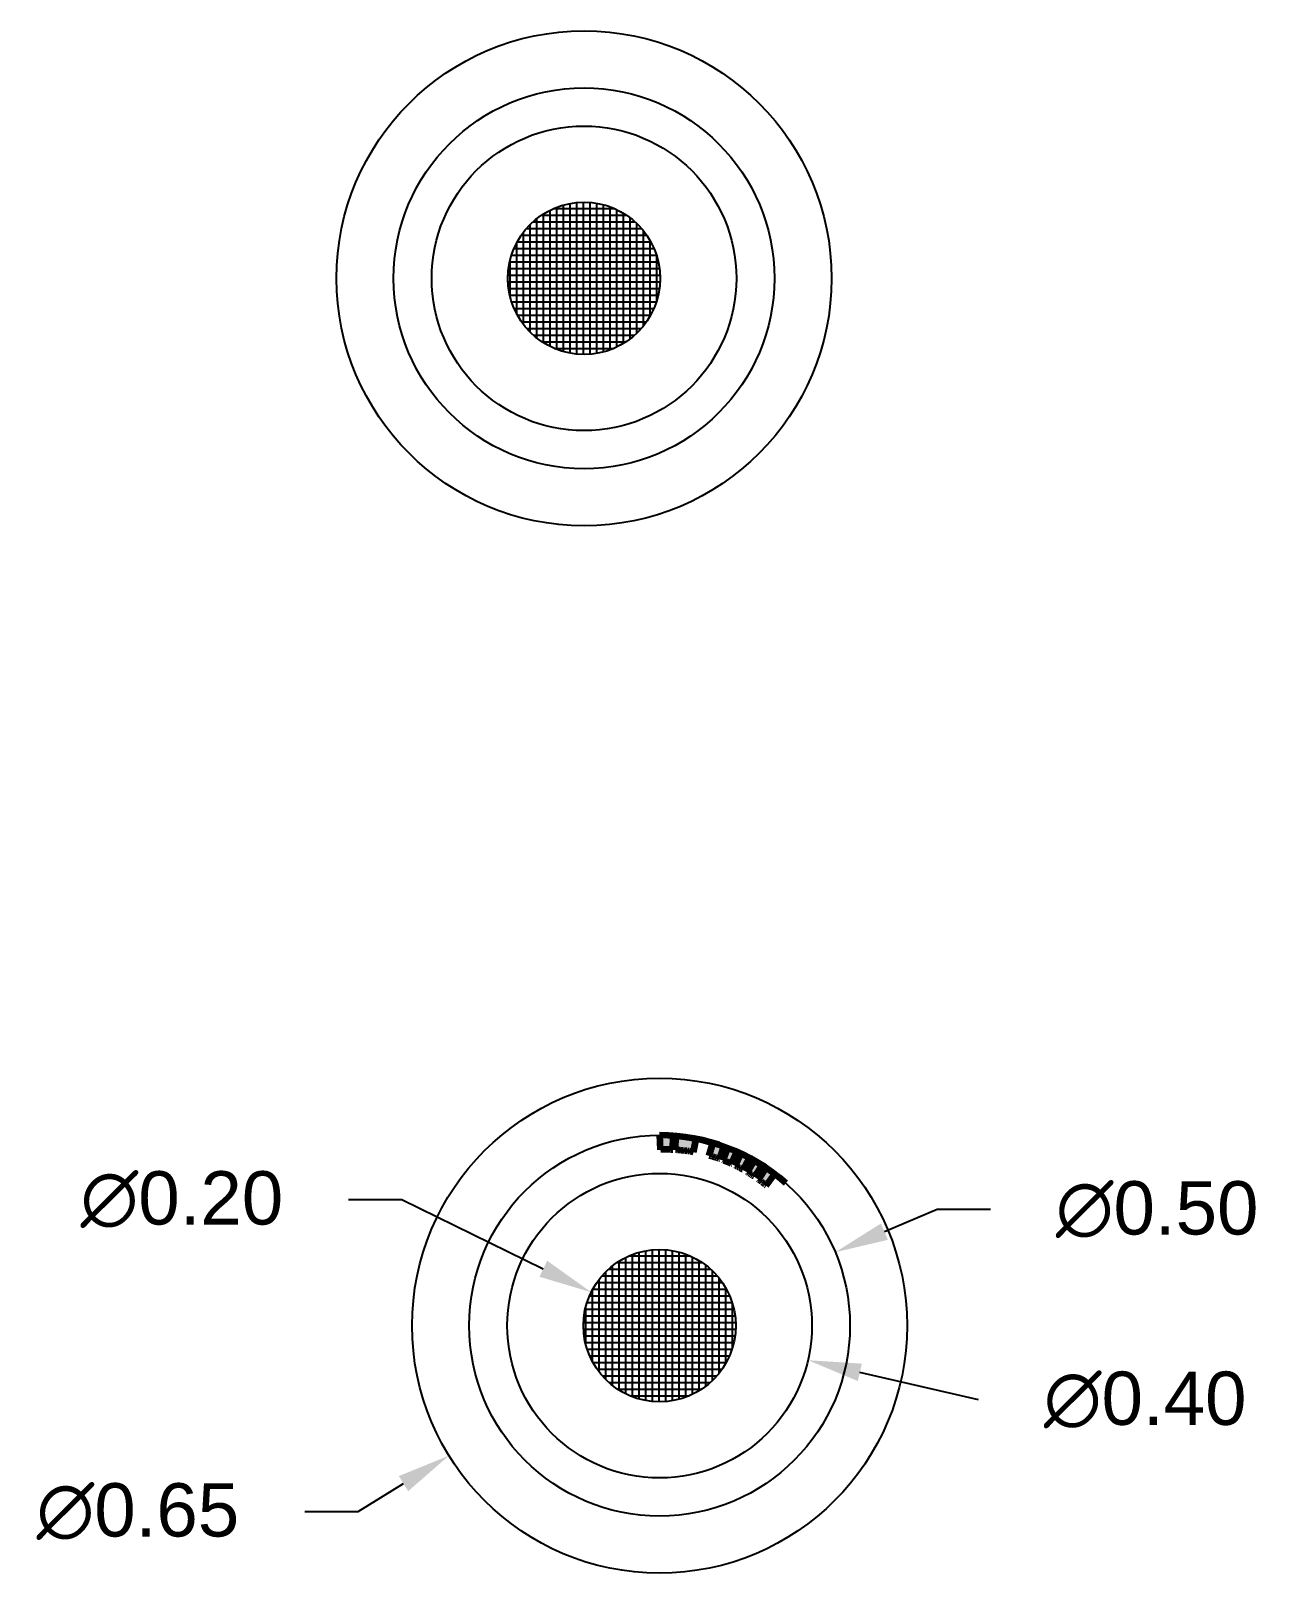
# Model space of a CAD drawing. Header units: millimetres. Extents: x -0.15 to 8.44, y -2.46 to 4.96.
# Drawn here: x 6.821 to 8.441, y -1.554 to 0.472 of the extents above; entities that cross this region are included whole.
import ezdxf

# ---------------------------------------------------------------- set-up
doc = ezdxf.new("R2010")
doc.units = ezdxf.units.MM
doc.header["$MEASUREMENT"] = 0
doc.linetypes.add('DASHED2', pattern=[0.375, 0.25, -0.125])
doc.linetypes.add('PHANTOM2', pattern=[1.25, 0.625, -0.125, 0.125, -0.125, 0.125, -0.125])
for name, color, linetype in [('COTARE', 100, 'Continuous'), ('CPU', 50, 'PHANTOM2'), ('detalii obiectiv', 252, 'Continuous'), ('obiectiv', 255, 'Continuous')]:
    doc.layers.add(name, color=color, linetype=linetype)
doc.styles.get("Standard").update_dxf_attribs({"font": 'arial.ttf'})
doc.dimstyles.get("Standard").update_dxf_attribs({"dimtxt": 0.18, "dimasz": 0.18, "dimexe": 0.18, "dimexo": 0.0625, "dimgap": 0.09, "dimtad": 0, "dimtih": 1, "dimtoh": 1, "dimdec": 4, "dimzin": 0, "dimdsep": 46, "dimtxsty": 'Standard', "dimcen": 0.09, "dimadec": 0, "dimazin": 0, "dimtfac": 1, "dimtdec": 4, "dimtofl": 0, "dimtmove": 0, "dimatfit": 3, "dimfxl": 1, "dimtolj": 1, "dimtzin": 0, "dimarcsym": 0})

msp = doc.modelspace()

# ---------------------------------------------------------------- blocks, each defined once
blk = doc.blocks.new('*D15')
at = {"layer": 'COTARE', "color": 0, "lineweight": -2, "transparency": 16777216}
for p, q in [((7.2384, -1.063), (7.3084, -1.063)), ((7.3084, -1.063), (7.4941, -1.1538))]:
    blk.add_line(p, q, dxfattribs=at)
at = {"layer": 'COTARE', "color": 0, "lineweight": 158, "transparency": 16777216}
blk.add_solid([(7.4992, -1.1433), (7.489, -1.1643), (7.557, -1.1846)], dxfattribs=at)
at = {"layer": 'Defpoints', "color": 0, "lineweight": 158, "transparency": 16777216}
for p in [(7.557, -1.1846), (7.7366, -1.2725)]:
    blk.add_point(p, dxfattribs=at)
at = {"layer": 'COTARE', "color": 0, "transparency": 16777216, "insert": (7.0196, -1.063), "char_height": 0.07, "attachment_point": 5}
blk.add_mtext('\\A1;∅0.20', dxfattribs=at)
blk = doc.blocks.new('*D16')
at = {"layer": 'COTARE', "color": 0, "lineweight": -2, "transparency": 16777216}
blk.add_line((8.0655, -1.3261), (7.9097, -1.2898), dxfattribs=at)
at = {"layer": 'COTARE', "color": 0, "lineweight": 158, "transparency": 16777216}
blk.add_solid([(7.9124, -1.2784), (7.9071, -1.3012), (7.8416, -1.2739)], dxfattribs=at)
at = {"layer": 'Defpoints', "color": 0, "lineweight": 158, "transparency": 16777216}
for p in [(7.452, -1.1831), (7.8416, -1.2739)]:
    blk.add_point(p, dxfattribs=at)
at = {"layer": 'COTARE', "color": 0, "transparency": 16777216, "insert": (8.2844, -1.3261), "char_height": 0.07, "attachment_point": 5}
blk.add_mtext('\\A1;∅0.40', dxfattribs=at)
blk = doc.blocks.new('*D17')
at = {"layer": 'COTARE', "color": 0, "lineweight": -2, "transparency": 16777216}
for p, q in [((8.0112, -1.0761), (7.942, -1.1051)), ((8.0812, -1.0761), (8.0112, -1.0761))]:
    blk.add_line(p, q, dxfattribs=at)
at = {"layer": 'COTARE', "color": 0, "lineweight": 158, "transparency": 16777216}
blk.add_solid([(7.9375, -1.0943), (7.9465, -1.1158), (7.8774, -1.1321)], dxfattribs=at)
at = {"layer": 'Defpoints', "color": 0, "lineweight": 158, "transparency": 16777216}
for p in [(7.8774, -1.1321), (7.4161, -1.325)]:
    blk.add_point(p, dxfattribs=at)
at = {"layer": 'COTARE', "color": 0, "transparency": 16777216, "insert": (8.3001, -1.0761), "char_height": 0.07, "attachment_point": 5}
blk.add_mtext('\\A1;∅0.50', dxfattribs=at)
blk = doc.blocks.new('*D18')
at = {"layer": 'COTARE', "color": 0, "lineweight": -2, "transparency": 16777216}
for p, q in [((7.251, -1.4727), (7.3106, -1.4359)), ((7.181, -1.4727), (7.251, -1.4727))]:
    blk.add_line(p, q, dxfattribs=at)
at = {"layer": 'COTARE', "color": 0, "lineweight": 158, "transparency": 16777216}
blk.add_solid([(7.3045, -1.426), (7.3167, -1.4459), (7.3702, -1.3992)], dxfattribs=at)
at = {"layer": 'Defpoints', "color": 0, "lineweight": 158, "transparency": 16777216}
for p in [(7.9234, -1.0579), (7.3702, -1.3992)]:
    blk.add_point(p, dxfattribs=at)
at = {"layer": 'COTARE', "color": 0, "transparency": 16777216, "insert": (6.9618, -1.4727), "char_height": 0.07, "attachment_point": 5}
blk.add_mtext('\\A1;∅0.65', dxfattribs=at)

# ---------------------------------------------------------------- dimensions: what is measured, and where the dimension line sits
at = {"layer": 'COTARE'}
for p1, p2, picture, middle in [((7.7366, -1.2725), (7.557, -1.1846), '*D15', (7.0196, -1.063)), ((7.4161, -1.325), (7.8774, -1.1321), '*D17', (8.3001, -1.0761)), ((7.452, -1.1831), (7.8416, -1.2739), '*D16', (8.0655, -1.3261))]:
    dim = msp.add_diameter_dim_2p(p1=p1, p2=p2, dimstyle='Standard', override={"dimtxt": 0.07, "dimasz": 0.07, "dimdec": 2, "dimcen": 0}, dxfattribs=at)
    dim.commit()
    dim.dimension.update_dxf_attribs({"geometry": picture, "text_midpoint": middle, "dimtype": 163})
dim = msp.add_diameter_dim_2p(p1=(7.9234, -1.0579), p2=(7.3702, -1.3992), dimstyle='Standard', override={"dimtxt": 0.07, "dimasz": 0.07, "dimdec": 2, "dimcen": 0}, dxfattribs=at)
dim.commit()
dim.dimension.update_dxf_attribs({"geometry": '*D18', "text_midpoint": (6.9618, -1.4727)})

# ---------------------------------------------------------------- hatches: boundary and pattern name
at = {"layer": 'CPU', "linetype": 'DASHED2', "lineweight": 158}
h = msp.add_hatch(color=256, dxfattribs=at)
h.dxf.hatch_style = 1
h.paths.add_polyline_path([(7.6648, -0.9792, 0.017895), (7.6468, -0.9785), (7.6476, -0.9974, -0.019743), (7.6641, -0.9975)])
h.paths.add_polyline_path([(7.6949, -0.9833, 0.02688), (7.6681, -0.9795), (7.6675, -0.9977, -0.028729), (7.6914, -1.0005)])
h.paths.add_polyline_path([(7.7312, -0.9934, 0.015039), (7.7168, -0.9887), (7.7119, -1.0053, -0.016929), (7.7254, -1.0096)])
h.paths.add_polyline_path([(7.7484, -1.0003, 0.012776), (7.7365, -0.9954), (7.7303, -1.0115, -0.014378), (7.7414, -1.0161)])
h.paths.add_polyline_path([(7.765, -1.0084, 0.012577), (7.7537, -1.0027), (7.7463, -1.0184, -0.014145), (7.7567, -1.0239)])
h.paths.add_polyline_path([(7.7813, -1.0179, 0.011855), (7.771, -1.0117), (7.7622, -1.0271, -0.013346), (7.7716, -1.0331)])
h.paths.add_polyline_path([(7.7979, -1.0294, 0.013616), (7.7867, -1.0215), (7.7766, -1.0365, -0.01531), (7.7867, -1.0443)])
at = {"layer": 'obiectiv'}
h = msp.add_hatch(dxfattribs=at)
h.set_pattern_fill('NET', color=256, scale=0.07)
h.set_pattern_definition([(0, (3.933205, -1.485311), (0, 0.00875), []), (90, (3.933205, -1.485311), (-0.00875, 5e-19), [])])
h.paths.add_polyline_path([(7.6476, 0.1469, 1), (7.4476, 0.1469, 1)])
h = msp.add_hatch(dxfattribs=at)
h.set_pattern_fill('NET', color=256, scale=0.07)
h.set_pattern_definition([(0, (4.032364, -2.860753), (0, 0.00875), []), (90, (4.032364, -2.860753), (-0.00875, 5e-19), [])])
h.paths.add_polyline_path([(7.7468, -1.2285, 1), (7.5468, -1.2285, 1)])

# ---------------------------------------------------------------- linework, layer by layer
at = {"layer": 'CPU', "linetype": 'DASHED2', "lineweight": 158}
for p, q in [((7.6468, -0.9785), (7.6476, -0.9974)), ((7.6641, -0.9975), (7.6648, -0.9792)), ((7.6675, -0.9977), (7.6681, -0.9795)), ((7.6914, -1.0005), (7.6949, -0.9833)), ((7.7119, -1.0053), (7.7168, -0.9887)), ((7.7254, -1.0096), (7.7312, -0.9932)), ((7.7303, -1.0115), (7.7365, -0.9954)), ((7.7414, -1.0161), (7.7484, -1.0003)), ((7.7463, -1.0184), (7.7537, -1.0027)), ((7.7567, -1.0239), (7.765, -1.0084)), ((7.7622, -1.0271), (7.7711, -1.0116)), ((7.7716, -1.0331), (7.7813, -1.0179)), ((7.7766, -1.0365), (7.7868, -1.0214)), ((7.7867, -1.0443), (7.7979, -1.0294))]:
    msp.add_line(p, q, dxfattribs=at)
for points in [[(7.6468, -0.9785, -0.18133), (7.8124, -1.0413, 0.38248)], [(7.6476, -0.9974, -0.019768), (7.6641, -0.9975, -0.019768)], [(7.6675, -0.9977, -0.02876), (7.6914, -1.0005, -0.02876)], [(7.7119, -1.0053, -0.016929), (7.7254, -1.0096, -0.016929)], [(7.7303, -1.0115, -0.014379), (7.7414, -1.0161, -0.014379)], [(7.7462, -1.0184, -0.014148), (7.7567, -1.0239, -0.014148)], [(7.7622, -1.0271, -0.013351), (7.7716, -1.0331, -0.013351)], [(7.7766, -1.0365, -0.015318), (7.7867, -1.0443, -0.015318)]]:
    msp.add_lwpolyline(points, format="xyb", dxfattribs=at)
at = {"layer": 'detalii obiectiv'}
for centre in [(7.5476, 0.1469), (7.6468, -1.2285)]:
    msp.add_circle(centre, 0.1, dxfattribs=at)
at = {"layer": 'obiectiv'}
for centre, radius in [((7.5476, 0.1469), 0.325), ((7.5476, 0.1469), 0.25), ((7.5476, 0.1469), 0.2), ((7.6468, -1.2285), 0.325), ((7.6468, -1.2285), 0.25), ((7.6468, -1.2285), 0.2)]:
    msp.add_circle(centre, radius, dxfattribs=at)

msp.set_redraw_order([(e.dxf.handle, doc.entitydb.next_handle()) for e in msp.query("TEXT MTEXT ATTDEF DIMENSION ARC_DIMENSION")])  # texts and dimensions are drawn at this point

doc.saveas('drawing.dxf')
